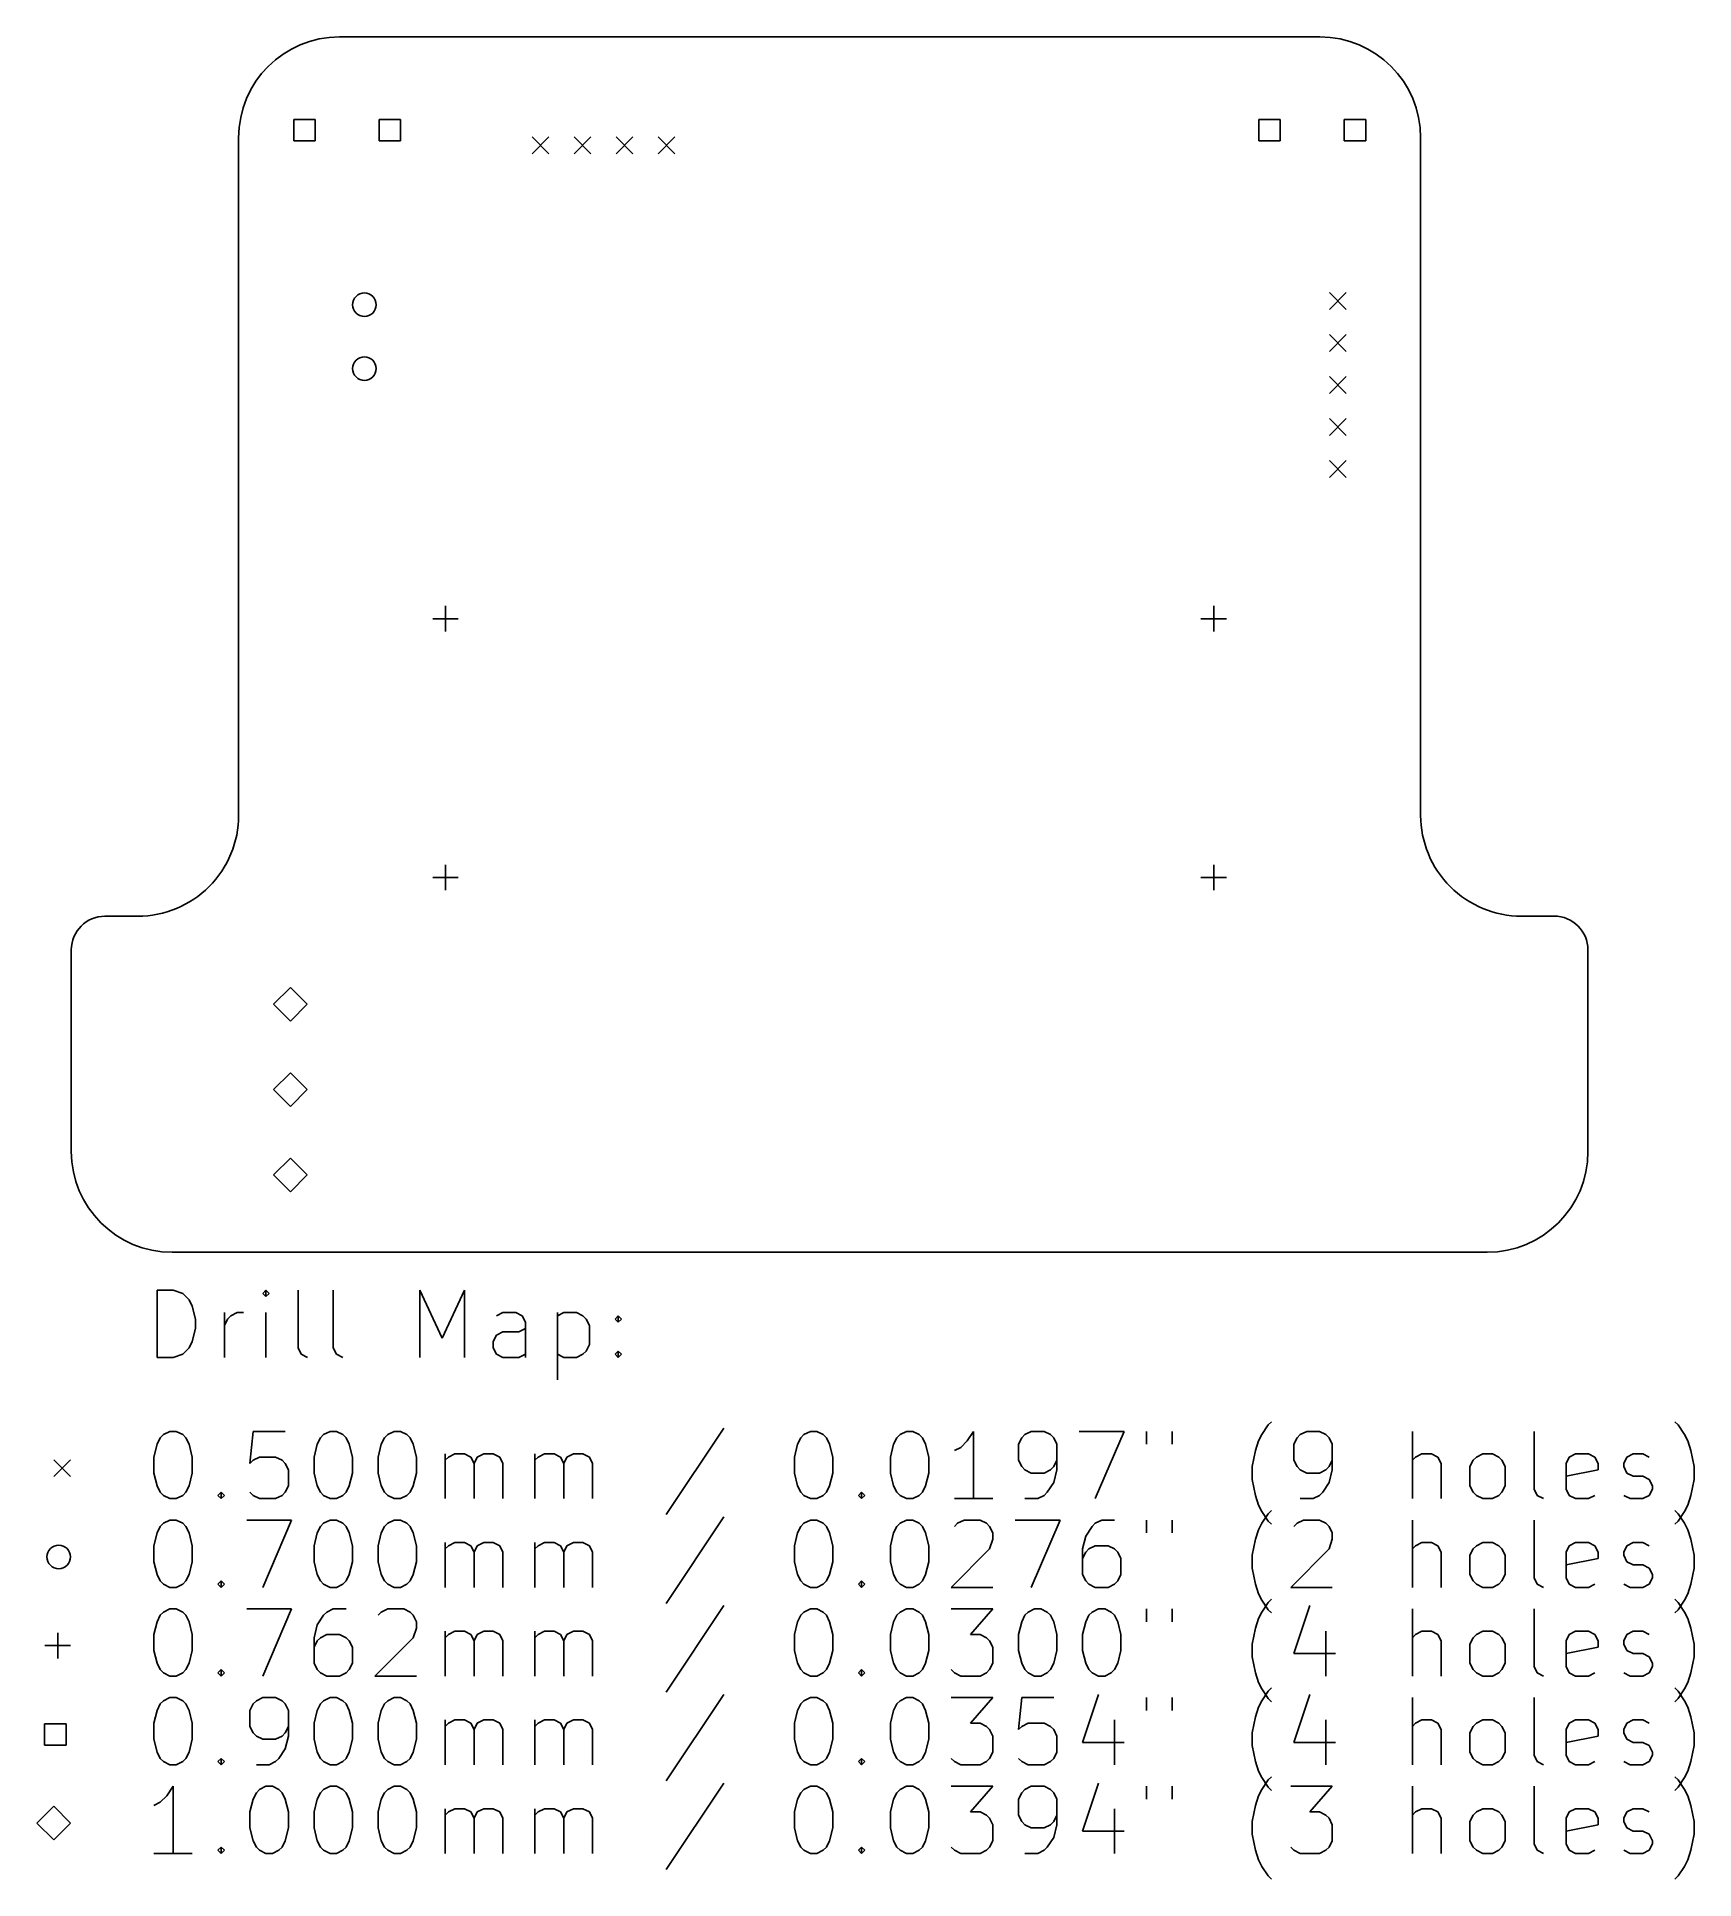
# Model space of a CAD drawing. Extents: x 156.4 to 205.7, y -130.5 to -75.7.
import ezdxf

# ---------------------------------------------------------------- set-up
doc = ezdxf.new("R2010")
doc.units = 0
doc.layers.add('BLACK', color=7, linetype='CONTINUOUS')

msp = doc.modelspace()

# ---------------------------------------------------------------- linework, layer by layer
at = {"layer": 'BLACK', "linetype": 'CONTINUOUS'}
for p, q in [((194.516, -75.706), (165.36, -75.706)), ((164.635, -78.166), (163.998, -78.166)), ((163.998, -78.166), (163.998, -78.803)), ((164.635, -78.803), (164.635, -78.166)), ((167.175, -78.166), (166.538, -78.166)), ((166.538, -78.166), (166.538, -78.803)), ((167.175, -78.803), (167.175, -78.166)), ((193.342, -78.166), (192.705, -78.166)), ((192.705, -78.166), (192.705, -78.803)), ((193.342, -78.803), (193.342, -78.166)), ((195.882, -78.166), (195.245, -78.166)), ((195.245, -78.166), (195.245, -78.803)), ((195.882, -78.803), (195.882, -78.166)), ((162.36, -78.706), (162.36, -98.868)), ((163.998, -78.803), (164.635, -78.803)), ((166.538, -78.803), (167.175, -78.803)), ((171.087, -78.685), (171.587, -79.185)), ((171.587, -78.685), (171.087, -79.185)), ((172.337, -78.685), (172.837, -79.185)), ((172.837, -78.685), (172.337, -79.185)), ((173.587, -78.685), (174.087, -79.185)), ((174.087, -78.685), (173.587, -79.185)), ((174.837, -78.685), (175.337, -79.185)), ((175.337, -78.685), (174.837, -79.185)), ((192.705, -78.803), (193.342, -78.803)), ((195.245, -78.803), (195.882, -78.803)), ((197.516, -78.706), (197.516, -98.868)), ((194.805, -83.315), (195.305, -83.815)), ((195.305, -83.315), (194.805, -83.815)), ((194.805, -84.565), (195.305, -85.065)), ((195.305, -84.565), (194.805, -85.065)), ((194.805, -85.815), (195.305, -86.315)), ((195.305, -85.815), (194.805, -86.315)), ((194.805, -87.065), (195.305, -87.565)), ((195.305, -87.065), (194.805, -87.565)), ((194.805, -88.315), (195.305, -88.815)), ((195.305, -88.315), (194.805, -88.815)), ((168.132, -93.018), (168.894, -93.018)), ((168.513, -92.637), (168.513, -93.399)), ((190.982, -93.018), (191.744, -93.018)), ((191.363, -92.637), (191.363, -93.399)), ((168.132, -100.718), (168.894, -100.718)), ((168.513, -100.337), (168.513, -101.099)), ((190.982, -100.718), (191.744, -100.718)), ((191.363, -100.337), (191.363, -101.099)), ((159.36, -101.868), (158.384, -101.868)), ((200.516, -101.868), (201.491, -101.868)), ((157.384, -108.868), (157.384, -102.868)), ((202.491, -108.868), (202.491, -102.868)), ((163.898, -103.988), (163.398, -104.488)), ((164.398, -104.488), (163.898, -103.988)), ((163.398, -104.488), (163.898, -104.988)), ((163.898, -104.988), (164.398, -104.488)), ((163.898, -106.528), (163.398, -107.028)), ((164.398, -107.028), (163.898, -106.528)), ((163.398, -107.028), (163.898, -107.528)), ((163.898, -107.528), (164.398, -107.028)), ((163.898, -109.068), (163.398, -109.568)), ((164.398, -109.568), (163.898, -109.068)), ((163.398, -109.568), (163.898, -110.068)), ((163.898, -110.068), (164.398, -109.568)), ((160.384, -111.868), (199.491, -111.868)), ((159.935, -114.998), (159.935, -112.998)), ((159.935, -112.998), (160.412, -112.998)), ((160.412, -112.998), (160.697, -113.093)), ((160.697, -113.093), (160.888, -113.283)), ((160.888, -113.283), (160.983, -113.474)), ((163.174, -112.998), (163.078, -113.093)), ((163.078, -113.093), (163.174, -113.188)), ((163.269, -113.093), (163.174, -112.998)), ((163.174, -112.998), (163.174, -113.188)), ((163.174, -113.188), (163.269, -113.093)), ((164.126, -114.712), (164.126, -112.998)), ((165.174, -114.712), (165.174, -112.998)), ((167.745, -114.998), (167.745, -112.998)), ((167.745, -112.998), (168.412, -114.426)), ((168.412, -114.426), (169.078, -112.998)), ((169.078, -112.998), (169.078, -114.998)), ((160.983, -113.474), (161.078, -113.855)), ((161.078, -113.855), (161.078, -114.141)), ((161.935, -114.998), (161.935, -113.664)), ((161.935, -114.045), (162.031, -113.855)), ((162.031, -113.855), (162.126, -113.76)), ((162.126, -113.76), (162.316, -113.664)), ((162.316, -113.664), (162.507, -113.664)), ((163.174, -114.998), (163.174, -113.664)), ((170.221, -113.664), (170.031, -113.76)), ((170.602, -113.664), (170.221, -113.664)), ((170.793, -113.76), (170.602, -113.664)), ((170.888, -113.95), (170.793, -113.76)), ((170.888, -114.998), (170.888, -113.95)), ((171.84, -113.664), (171.84, -115.664)), ((171.84, -113.76), (172.031, -113.664)), ((172.031, -113.664), (172.412, -113.664)), ((172.412, -113.664), (172.602, -113.76)), ((172.602, -113.76), (172.697, -113.855)), ((172.697, -113.855), (172.793, -114.045)), ((173.555, -113.855), (173.65, -113.76)), ((173.65, -113.95), (173.555, -113.855)), ((173.65, -113.76), (173.745, -113.855)), ((173.65, -113.76), (173.65, -113.95)), ((173.745, -113.855), (173.65, -113.95)), ((160.983, -114.522), (160.888, -114.712)), ((161.078, -114.141), (160.983, -114.522)), ((169.935, -114.522), (170.031, -114.331)), ((169.935, -114.712), (169.935, -114.522)), ((170.031, -114.331), (170.221, -114.236)), ((170.221, -114.236), (170.697, -114.236)), ((170.697, -114.236), (170.888, -114.141)), ((172.793, -114.045), (172.793, -114.617)), ((160.412, -114.998), (159.935, -114.998)), ((160.697, -114.902), (160.412, -114.998)), ((160.888, -114.712), (160.697, -114.902)), ((164.221, -114.902), (164.126, -114.712)), ((164.412, -114.998), (164.221, -114.902)), ((165.269, -114.902), (165.174, -114.712)), ((165.459, -114.998), (165.269, -114.902)), ((170.031, -114.902), (169.935, -114.712)), ((170.221, -114.998), (170.031, -114.902)), ((170.697, -114.998), (170.221, -114.998)), ((170.888, -114.902), (170.697, -114.998)), ((172.031, -114.998), (171.84, -114.902)), ((172.412, -114.998), (172.031, -114.998)), ((172.602, -114.902), (172.412, -114.998)), ((172.697, -114.807), (172.602, -114.902)), ((172.793, -114.617), (172.697, -114.807)), ((173.555, -114.902), (173.65, -114.807)), ((173.65, -114.998), (173.555, -114.902)), ((173.65, -114.807), (173.745, -114.902)), ((173.65, -114.807), (173.65, -114.998)), ((173.745, -114.902), (173.65, -114.998)), ((160.031, -117.388), (160.126, -117.293)), ((160.126, -117.293), (160.316, -117.198)), ((160.316, -117.198), (160.507, -117.198)), ((160.507, -117.198), (160.697, -117.293)), ((160.697, -117.293), (160.793, -117.388)), ((162.793, -117.198), (162.697, -118.15)), ((163.745, -117.198), (162.793, -117.198)), ((164.793, -117.388), (164.888, -117.293)), ((164.888, -117.293), (165.078, -117.198)), ((165.078, -117.198), (165.269, -117.198)), ((165.269, -117.198), (165.459, -117.293)), ((165.459, -117.293), (165.555, -117.388)), ((166.697, -117.388), (166.793, -117.293)), ((166.793, -117.293), (166.983, -117.198)), ((166.983, -117.198), (167.174, -117.198)), ((167.174, -117.198), (167.364, -117.293)), ((167.364, -117.293), (167.459, -117.388)), ((176.793, -117.102), (175.078, -119.674)), ((179.078, -117.388), (179.174, -117.293)), ((179.174, -117.293), (179.364, -117.198)), ((179.364, -117.198), (179.555, -117.198)), ((179.555, -117.198), (179.745, -117.293)), ((179.745, -117.293), (179.84, -117.388)), ((181.935, -117.388), (182.031, -117.293)), ((182.031, -117.293), (182.221, -117.198)), ((182.221, -117.198), (182.412, -117.198)), ((182.412, -117.198), (182.602, -117.293)), ((182.602, -117.293), (182.697, -117.388)), ((184.221, -117.198), (184.031, -117.483)), ((184.221, -119.198), (184.221, -117.198)), ((185.745, -117.293), (185.65, -117.388)), ((185.935, -117.198), (185.745, -117.293)), ((186.316, -117.198), (185.935, -117.198)), ((186.507, -117.293), (186.316, -117.198)), ((186.602, -117.388), (186.507, -117.293)), ((187.364, -117.198), (188.697, -117.198)), ((188.697, -117.198), (187.84, -119.198)), ((189.364, -117.198), (189.364, -117.579)), ((190.126, -117.198), (190.126, -117.579)), ((192.697, -117.483), (192.793, -117.293)), ((192.793, -117.293), (192.983, -117.007)), ((192.983, -117.007), (193.078, -116.912)), ((193.935, -117.293), (193.84, -117.388)), ((194.126, -117.198), (193.935, -117.293)), ((194.507, -117.198), (194.126, -117.198)), ((194.697, -117.293), (194.507, -117.198)), ((194.793, -117.388), (194.697, -117.293)), ((197.269, -119.198), (197.269, -117.198)), ((200.888, -118.912), (200.888, -117.198)), ((205.174, -117.007), (205.078, -116.912)), ((205.364, -117.293), (205.174, -117.007)), ((205.459, -117.483), (205.364, -117.293)), ((159.84, -117.96), (159.935, -117.579)), ((159.935, -117.579), (160.031, -117.388)), ((160.793, -117.388), (160.888, -117.579)), ((160.888, -117.579), (160.983, -117.96)), ((164.602, -117.96), (164.697, -117.579)), ((164.697, -117.579), (164.793, -117.388)), ((165.555, -117.388), (165.65, -117.579)), ((165.65, -117.579), (165.745, -117.96)), ((166.507, -117.96), (166.602, -117.579)), ((166.602, -117.579), (166.697, -117.388)), ((167.459, -117.388), (167.555, -117.579)), ((167.555, -117.579), (167.65, -117.96)), ((178.888, -117.96), (178.983, -117.579)), ((178.983, -117.579), (179.078, -117.388)), ((179.84, -117.388), (179.935, -117.579)), ((179.935, -117.579), (180.031, -117.96)), ((181.745, -117.96), (181.84, -117.579)), ((181.84, -117.579), (181.935, -117.388)), ((182.697, -117.388), (182.793, -117.579)), ((182.793, -117.579), (182.888, -117.96)), ((183.84, -117.674), (183.65, -117.769)), ((184.031, -117.483), (183.84, -117.674)), ((185.65, -117.388), (185.555, -117.579)), ((185.555, -117.579), (185.555, -118.055)), ((186.697, -117.579), (186.602, -117.388)), ((186.697, -118.341), (186.697, -117.579)), ((192.507, -118.245), (192.602, -117.769)), ((192.602, -117.769), (192.697, -117.483)), ((193.84, -117.388), (193.745, -117.579)), ((193.745, -117.579), (193.745, -118.055)), ((194.888, -117.579), (194.793, -117.388)), ((194.888, -118.341), (194.888, -117.579)), ((205.555, -117.769), (205.459, -117.483)), ((205.65, -118.245), (205.555, -117.769)), ((156.859, -118.043), (157.359, -118.543)), ((157.359, -118.043), (156.859, -118.543)), ((159.84, -118.436), (159.84, -117.96)), ((160.983, -117.96), (160.983, -118.436)), ((162.697, -118.15), (162.793, -118.055)), ((162.793, -118.055), (162.983, -117.96)), ((162.983, -117.96), (163.459, -117.96)), ((163.459, -117.96), (163.65, -118.055)), ((163.65, -118.055), (163.745, -118.15)), ((163.745, -118.15), (163.84, -118.341)), ((163.84, -118.341), (163.84, -118.817)), ((164.602, -118.436), (164.602, -117.96)), ((165.745, -117.96), (165.745, -118.436)), ((166.507, -118.436), (166.507, -117.96)), ((167.65, -117.96), (167.65, -118.436)), ((168.507, -119.198), (168.507, -117.864)), ((168.507, -118.055), (168.602, -117.96)), ((168.602, -117.96), (168.793, -117.864)), ((168.793, -117.864), (169.078, -117.864)), ((169.078, -117.864), (169.269, -117.96)), ((169.269, -117.96), (169.364, -118.15)), ((169.364, -118.15), (169.459, -117.96)), ((169.364, -118.15), (169.364, -119.198)), ((169.459, -117.96), (169.65, -117.864)), ((169.65, -117.864), (169.935, -117.864)), ((169.935, -117.864), (170.126, -117.96)), ((170.126, -117.96), (170.221, -118.15)), ((170.221, -118.15), (170.221, -119.198)), ((171.174, -119.198), (171.174, -117.864)), ((171.174, -118.055), (171.269, -117.96)), ((171.269, -117.96), (171.459, -117.864)), ((171.459, -117.864), (171.745, -117.864)), ((171.745, -117.864), (171.935, -117.96)), ((171.935, -117.96), (172.031, -118.15)), ((172.031, -118.15), (172.126, -117.96)), ((172.031, -118.15), (172.031, -119.198)), ((172.126, -117.96), (172.316, -117.864)), ((172.316, -117.864), (172.602, -117.864)), ((172.602, -117.864), (172.793, -117.96)), ((172.793, -117.96), (172.888, -118.15)), ((172.888, -118.15), (172.888, -119.198)), ((178.888, -118.436), (178.888, -117.96)), ((180.031, -117.96), (180.031, -118.436)), ((181.745, -118.436), (181.745, -117.96)), ((182.888, -117.96), (182.888, -118.436)), ((185.555, -118.055), (185.65, -118.245)), ((185.65, -118.245), (185.745, -118.341)), ((185.745, -118.341), (185.935, -118.436)), ((186.316, -118.436), (186.507, -118.341)), ((186.507, -118.341), (186.602, -118.245)), ((186.602, -118.245), (186.697, -118.055)), ((186.602, -118.722), (186.697, -118.341)), ((192.507, -118.626), (192.507, -118.245)), ((193.745, -118.055), (193.84, -118.245)), ((193.84, -118.245), (193.935, -118.341)), ((193.935, -118.341), (194.126, -118.436)), ((194.507, -118.436), (194.697, -118.341)), ((194.697, -118.341), (194.793, -118.245)), ((194.793, -118.245), (194.888, -118.055)), ((194.793, -118.722), (194.888, -118.341)), ((197.364, -117.96), (197.269, -118.055)), ((197.555, -117.864), (197.364, -117.96)), ((197.84, -117.864), (197.555, -117.864)), ((198.031, -117.96), (197.84, -117.864)), ((198.126, -118.15), (198.031, -117.96)), ((198.126, -119.198), (198.126, -118.15)), ((198.983, -118.245), (199.078, -118.055)), ((198.983, -118.817), (198.983, -118.245)), ((199.078, -118.055), (199.174, -117.96)), ((199.174, -117.96), (199.364, -117.864)), ((199.364, -117.864), (199.65, -117.864)), ((199.65, -117.864), (199.84, -117.96)), ((199.84, -117.96), (199.935, -118.055)), ((199.935, -118.055), (200.031, -118.245)), ((200.031, -118.245), (200.031, -118.817)), ((201.84, -118.15), (201.935, -117.96)), ((201.84, -118.912), (201.84, -118.15)), ((202.793, -118.341), (201.84, -118.531)), ((201.935, -117.96), (202.126, -117.864)), ((202.126, -117.864), (202.507, -117.864)), ((202.507, -117.864), (202.697, -117.96)), ((202.697, -117.96), (202.793, -118.15)), ((202.793, -118.15), (202.793, -118.341)), ((203.555, -118.15), (203.65, -117.96)), ((203.555, -118.245), (203.555, -118.15)), ((203.65, -118.436), (203.555, -118.245)), ((203.65, -117.96), (203.84, -117.864)), ((203.84, -117.864), (204.126, -117.864)), ((204.126, -117.864), (204.316, -117.96)), ((205.65, -118.626), (205.65, -118.245)), ((159.935, -118.817), (159.84, -118.436)), ((160.031, -119.007), (159.935, -118.817)), ((160.888, -118.817), (160.793, -119.007)), ((160.983, -118.436), (160.888, -118.817)), ((163.84, -118.817), (163.745, -119.007)), ((164.697, -118.817), (164.602, -118.436)), ((164.793, -119.007), (164.697, -118.817)), ((165.65, -118.817), (165.555, -119.007)), ((165.745, -118.436), (165.65, -118.817)), ((166.602, -118.817), (166.507, -118.436)), ((166.697, -119.007), (166.602, -118.817)), ((167.555, -118.817), (167.459, -119.007)), ((167.65, -118.436), (167.555, -118.817)), ((178.983, -118.817), (178.888, -118.436)), ((179.078, -119.007), (178.983, -118.817)), ((179.935, -118.817), (179.84, -119.007)), ((180.031, -118.436), (179.935, -118.817)), ((181.84, -118.817), (181.745, -118.436)), ((181.935, -119.007), (181.84, -118.817)), ((182.793, -118.817), (182.697, -119.007)), ((182.888, -118.436), (182.793, -118.817)), ((185.935, -118.436), (186.316, -118.436)), ((186.412, -119.007), (186.602, -118.722)), ((192.602, -119.102), (192.507, -118.626)), ((194.126, -118.436), (194.507, -118.436)), ((194.602, -119.007), (194.793, -118.722)), ((199.078, -119.007), (198.983, -118.817)), ((200.031, -118.817), (199.935, -119.007)), ((200.983, -119.102), (200.888, -118.912)), ((201.935, -119.102), (201.84, -118.912)), ((203.84, -118.531), (203.65, -118.436)), ((204.126, -118.531), (203.84, -118.531)), ((204.316, -118.626), (204.126, -118.531)), ((204.412, -118.817), (204.316, -118.626)), ((204.316, -119.102), (204.412, -118.912)), ((204.412, -118.912), (204.412, -118.817)), ((205.555, -119.102), (205.65, -118.626)), ((160.126, -119.102), (160.031, -119.007)), ((160.316, -119.198), (160.126, -119.102)), ((160.507, -119.198), (160.316, -119.198)), ((160.697, -119.102), (160.507, -119.198)), ((160.793, -119.007), (160.697, -119.102)), ((161.745, -119.102), (161.84, -119.007)), ((161.84, -119.198), (161.745, -119.102)), ((161.84, -119.007), (161.935, -119.102)), ((161.84, -119.007), (161.84, -119.198)), ((161.935, -119.102), (161.84, -119.198)), ((162.793, -119.102), (162.697, -119.007)), ((162.983, -119.198), (162.793, -119.102)), ((163.459, -119.198), (162.983, -119.198)), ((163.65, -119.102), (163.459, -119.198)), ((163.745, -119.007), (163.65, -119.102)), ((164.888, -119.102), (164.793, -119.007)), ((165.078, -119.198), (164.888, -119.102)), ((165.269, -119.198), (165.078, -119.198)), ((165.459, -119.102), (165.269, -119.198)), ((165.555, -119.007), (165.459, -119.102)), ((166.793, -119.102), (166.697, -119.007)), ((166.983, -119.198), (166.793, -119.102)), ((167.174, -119.198), (166.983, -119.198)), ((167.364, -119.102), (167.174, -119.198)), ((167.459, -119.007), (167.364, -119.102)), ((179.174, -119.102), (179.078, -119.007)), ((179.364, -119.198), (179.174, -119.102)), ((179.555, -119.198), (179.364, -119.198)), ((179.745, -119.102), (179.555, -119.198)), ((179.84, -119.007), (179.745, -119.102)), ((180.793, -119.102), (180.888, -119.007)), ((180.888, -119.198), (180.793, -119.102)), ((180.888, -119.007), (180.983, -119.102)), ((180.888, -119.007), (180.888, -119.198)), ((180.983, -119.102), (180.888, -119.198)), ((182.031, -119.102), (181.935, -119.007)), ((182.221, -119.198), (182.031, -119.102)), ((182.412, -119.198), (182.221, -119.198)), ((182.602, -119.102), (182.412, -119.198)), ((182.697, -119.007), (182.602, -119.102)), ((184.793, -119.198), (183.65, -119.198)), ((185.745, -119.198), (186.126, -119.198)), ((186.126, -119.198), (186.316, -119.102)), ((186.316, -119.102), (186.412, -119.007)), ((192.697, -119.388), (192.602, -119.102)), ((192.793, -119.579), (192.697, -119.388)), ((193.935, -119.198), (194.316, -119.198)), ((194.316, -119.198), (194.507, -119.102)), ((194.507, -119.102), (194.602, -119.007)), ((199.174, -119.102), (199.078, -119.007)), ((199.364, -119.198), (199.174, -119.102)), ((199.65, -119.198), (199.364, -119.198)), ((199.84, -119.102), (199.65, -119.198)), ((199.935, -119.007), (199.84, -119.102)), ((201.174, -119.198), (200.983, -119.102)), ((202.126, -119.198), (201.935, -119.102)), ((202.507, -119.198), (202.126, -119.198)), ((202.697, -119.102), (202.507, -119.198)), ((203.555, -119.102), (203.745, -119.198)), ((203.745, -119.198), (204.126, -119.198)), ((204.126, -119.198), (204.316, -119.102)), ((205.364, -119.579), (205.459, -119.388)), ((205.459, -119.388), (205.555, -119.102)), ((159.935, -120.219), (160.031, -120.028)), ((160.031, -120.028), (160.126, -119.933)), ((160.126, -119.933), (160.316, -119.838)), ((160.316, -119.838), (160.507, -119.838)), ((160.507, -119.838), (160.697, -119.933)), ((160.697, -119.933), (160.793, -120.028)), ((160.793, -120.028), (160.888, -120.219)), ((162.602, -119.838), (163.935, -119.838)), ((163.935, -119.838), (163.078, -121.838)), ((164.697, -120.219), (164.793, -120.028)), ((164.793, -120.028), (164.888, -119.933)), ((164.888, -119.933), (165.078, -119.838)), ((165.078, -119.838), (165.269, -119.838)), ((165.269, -119.838), (165.459, -119.933)), ((165.459, -119.933), (165.555, -120.028)), ((165.555, -120.028), (165.65, -120.219)), ((166.602, -120.219), (166.697, -120.028)), ((166.697, -120.028), (166.793, -119.933)), ((166.793, -119.933), (166.983, -119.838)), ((166.983, -119.838), (167.174, -119.838)), ((167.174, -119.838), (167.364, -119.933)), ((167.364, -119.933), (167.459, -120.028)), ((167.459, -120.028), (167.555, -120.219)), ((176.793, -119.742), (175.078, -122.314)), ((178.983, -120.219), (179.078, -120.028)), ((179.078, -120.028), (179.174, -119.933)), ((179.174, -119.933), (179.364, -119.838)), ((179.364, -119.838), (179.555, -119.838)), ((179.555, -119.838), (179.745, -119.933)), ((179.745, -119.933), (179.84, -120.028)), ((179.84, -120.028), (179.935, -120.219)), ((181.84, -120.219), (181.935, -120.028)), ((181.935, -120.028), (182.031, -119.933)), ((182.031, -119.933), (182.221, -119.838)), ((182.221, -119.838), (182.412, -119.838)), ((182.412, -119.838), (182.602, -119.933)), ((182.602, -119.933), (182.697, -120.028)), ((182.697, -120.028), (182.793, -120.219)), ((183.65, -120.028), (183.745, -119.933)), ((183.745, -119.933), (183.935, -119.838)), ((183.935, -119.838), (184.412, -119.838)), ((184.412, -119.838), (184.602, -119.933)), ((184.602, -119.933), (184.697, -120.028)), ((184.697, -120.028), (184.793, -120.219)), ((185.459, -119.838), (186.793, -119.838)), ((186.793, -119.838), (185.935, -121.838)), ((187.745, -120.028), (187.555, -120.314)), ((187.84, -119.933), (187.745, -120.028)), ((188.031, -119.838), (187.84, -119.933)), ((188.412, -119.838), (188.031, -119.838)), ((189.364, -119.838), (189.364, -120.219)), ((190.126, -119.838), (190.126, -120.219)), ((192.697, -120.123), (192.793, -119.933)), ((192.983, -119.864), (192.793, -119.579)), ((192.793, -119.933), (192.983, -119.647)), ((192.983, -119.647), (193.078, -119.552)), ((193.078, -119.96), (192.983, -119.864)), ((193.745, -120.028), (193.84, -119.933)), ((193.84, -119.933), (194.031, -119.838)), ((194.031, -119.838), (194.507, -119.838)), ((194.507, -119.838), (194.697, -119.933)), ((194.697, -119.933), (194.793, -120.028)), ((194.793, -120.028), (194.888, -120.219)), ((197.269, -121.838), (197.269, -119.838)), ((200.888, -121.552), (200.888, -119.838)), ((205.174, -119.647), (205.078, -119.552)), ((205.078, -119.96), (205.174, -119.864)), ((205.174, -119.864), (205.364, -119.579)), ((205.364, -119.933), (205.174, -119.647)), ((205.459, -120.123), (205.364, -119.933)), ((159.84, -120.6), (159.935, -120.219)), ((160.888, -120.219), (160.983, -120.6)), ((164.602, -120.6), (164.697, -120.219)), ((165.65, -120.219), (165.745, -120.6)), ((166.507, -120.6), (166.602, -120.219)), ((167.555, -120.219), (167.65, -120.6)), ((168.507, -121.838), (168.507, -120.504)), ((168.602, -120.6), (168.793, -120.504)), ((168.793, -120.504), (169.078, -120.504)), ((169.078, -120.504), (169.269, -120.6)), ((169.459, -120.6), (169.65, -120.504)), ((169.65, -120.504), (169.935, -120.504)), ((169.935, -120.504), (170.126, -120.6)), ((171.174, -121.838), (171.174, -120.504)), ((171.269, -120.6), (171.459, -120.504)), ((171.459, -120.504), (171.745, -120.504)), ((171.745, -120.504), (171.935, -120.6)), ((172.126, -120.6), (172.316, -120.504)), ((172.316, -120.504), (172.602, -120.504)), ((172.602, -120.504), (172.793, -120.6)), ((178.888, -120.6), (178.983, -120.219)), ((179.935, -120.219), (180.031, -120.6)), ((181.745, -120.6), (181.84, -120.219)), ((182.793, -120.219), (182.888, -120.6)), ((184.793, -120.409), (184.697, -120.695)), ((184.793, -120.219), (184.793, -120.409)), ((187.555, -120.314), (187.459, -120.695)), ((192.507, -120.885), (192.602, -120.409)), ((192.602, -120.409), (192.697, -120.123)), ((194.888, -120.409), (194.793, -120.695)), ((194.888, -120.219), (194.888, -120.409)), ((197.555, -120.504), (197.364, -120.6)), ((197.84, -120.504), (197.555, -120.504)), ((198.031, -120.6), (197.84, -120.504)), ((199.174, -120.6), (199.364, -120.504)), ((199.364, -120.504), (199.65, -120.504)), ((199.65, -120.504), (199.84, -120.6)), ((201.935, -120.6), (202.126, -120.504)), ((202.126, -120.504), (202.507, -120.504)), ((202.507, -120.504), (202.697, -120.6)), ((203.65, -120.6), (203.84, -120.504)), ((203.84, -120.504), (204.126, -120.504)), ((204.126, -120.504), (204.316, -120.6)), ((205.555, -120.409), (205.459, -120.123)), ((205.65, -120.885), (205.555, -120.409)), ((159.84, -121.076), (159.84, -120.6)), ((159.935, -121.457), (159.84, -121.076)), ((160.983, -121.076), (160.888, -121.457)), ((160.983, -120.6), (160.983, -121.076)), ((164.602, -121.076), (164.602, -120.6)), ((164.697, -121.457), (164.602, -121.076)), ((165.745, -121.076), (165.65, -121.457)), ((165.745, -120.6), (165.745, -121.076)), ((166.507, -121.076), (166.507, -120.6)), ((166.602, -121.457), (166.507, -121.076)), ((167.65, -121.076), (167.555, -121.457)), ((167.65, -120.6), (167.65, -121.076)), ((168.507, -120.695), (168.602, -120.6)), ((169.269, -120.6), (169.364, -120.79)), ((169.364, -120.79), (169.459, -120.6)), ((169.364, -120.79), (169.364, -121.838)), ((170.126, -120.6), (170.221, -120.79)), ((170.221, -120.79), (170.221, -121.838)), ((171.174, -120.695), (171.269, -120.6)), ((171.935, -120.6), (172.031, -120.79)), ((172.031, -120.79), (172.126, -120.6)), ((172.031, -120.79), (172.031, -121.838)), ((172.793, -120.6), (172.888, -120.79)), ((172.888, -120.79), (172.888, -121.838)), ((178.888, -121.076), (178.888, -120.6)), ((178.983, -121.457), (178.888, -121.076)), ((180.031, -121.076), (179.935, -121.457)), ((180.031, -120.6), (180.031, -121.076)), ((181.745, -121.076), (181.745, -120.6)), ((181.84, -121.457), (181.745, -121.076)), ((182.888, -121.076), (182.793, -121.457)), ((182.888, -120.6), (182.888, -121.076)), ((184.697, -120.695), (183.555, -121.838)), ((187.459, -120.695), (187.459, -121.457)), ((187.555, -120.79), (187.459, -120.981)), ((187.65, -120.695), (187.555, -120.79)), ((187.84, -120.6), (187.65, -120.695)), ((188.221, -120.6), (187.84, -120.6)), ((188.412, -120.695), (188.221, -120.6)), ((188.507, -120.79), (188.412, -120.695)), ((188.602, -120.981), (188.507, -120.79)), ((188.602, -121.457), (188.602, -120.981)), ((192.507, -121.266), (192.507, -120.885)), ((194.793, -120.695), (193.65, -121.838)), ((197.364, -120.6), (197.269, -120.695)), ((198.126, -120.79), (198.031, -120.6)), ((198.126, -121.838), (198.126, -120.79)), ((198.983, -120.885), (199.078, -120.695)), ((198.983, -121.457), (198.983, -120.885)), ((199.078, -120.695), (199.174, -120.6)), ((199.84, -120.6), (199.935, -120.695)), ((199.935, -120.695), (200.031, -120.885)), ((200.031, -120.885), (200.031, -121.457)), ((201.84, -120.79), (201.935, -120.6)), ((201.84, -121.552), (201.84, -120.79)), ((202.793, -120.981), (201.84, -121.171)), ((202.697, -120.6), (202.793, -120.79)), ((202.793, -120.79), (202.793, -120.981)), ((203.555, -120.79), (203.65, -120.6)), ((203.555, -120.885), (203.555, -120.79)), ((203.65, -121.076), (203.555, -120.885)), ((203.84, -121.171), (203.65, -121.076)), ((205.65, -121.266), (205.65, -120.885)), ((160.031, -121.647), (159.935, -121.457)), ((160.126, -121.742), (160.031, -121.647)), ((160.793, -121.647), (160.697, -121.742)), ((160.888, -121.457), (160.793, -121.647)), ((161.745, -121.742), (161.84, -121.647)), ((161.84, -121.647), (161.935, -121.742)), ((161.84, -121.647), (161.84, -121.838)), ((164.793, -121.647), (164.697, -121.457)), ((164.888, -121.742), (164.793, -121.647)), ((165.555, -121.647), (165.459, -121.742)), ((165.65, -121.457), (165.555, -121.647)), ((166.697, -121.647), (166.602, -121.457)), ((166.793, -121.742), (166.697, -121.647)), ((167.459, -121.647), (167.364, -121.742)), ((167.555, -121.457), (167.459, -121.647)), ((179.078, -121.647), (178.983, -121.457)), ((179.174, -121.742), (179.078, -121.647)), ((179.84, -121.647), (179.745, -121.742)), ((179.935, -121.457), (179.84, -121.647)), ((180.793, -121.742), (180.888, -121.647)), ((180.888, -121.647), (180.983, -121.742)), ((180.888, -121.647), (180.888, -121.838)), ((181.935, -121.647), (181.84, -121.457)), ((182.031, -121.742), (181.935, -121.647)), ((182.697, -121.647), (182.602, -121.742)), ((182.793, -121.457), (182.697, -121.647)), ((187.459, -121.457), (187.555, -121.647)), ((187.555, -121.647), (187.65, -121.742)), ((188.412, -121.742), (188.507, -121.647)), ((188.507, -121.647), (188.602, -121.457)), ((192.602, -121.742), (192.507, -121.266)), ((199.078, -121.647), (198.983, -121.457)), ((199.174, -121.742), (199.078, -121.647)), ((199.935, -121.647), (199.84, -121.742)), ((200.031, -121.457), (199.935, -121.647)), ((200.983, -121.742), (200.888, -121.552)), ((201.935, -121.742), (201.84, -121.552)), ((204.126, -121.171), (203.84, -121.171)), ((204.316, -121.266), (204.126, -121.171)), ((204.412, -121.457), (204.316, -121.266)), ((204.316, -121.742), (204.412, -121.552)), ((204.412, -121.552), (204.412, -121.457)), ((205.555, -121.742), (205.65, -121.266)), ((160.316, -121.838), (160.126, -121.742)), ((160.507, -121.838), (160.316, -121.838)), ((160.697, -121.742), (160.507, -121.838)), ((161.84, -121.838), (161.745, -121.742)), ((161.935, -121.742), (161.84, -121.838)), ((165.078, -121.838), (164.888, -121.742)), ((165.269, -121.838), (165.078, -121.838)), ((165.459, -121.742), (165.269, -121.838)), ((166.983, -121.838), (166.793, -121.742)), ((167.174, -121.838), (166.983, -121.838)), ((167.364, -121.742), (167.174, -121.838)), ((179.364, -121.838), (179.174, -121.742)), ((179.555, -121.838), (179.364, -121.838)), ((179.745, -121.742), (179.555, -121.838)), ((180.888, -121.838), (180.793, -121.742)), ((180.983, -121.742), (180.888, -121.838)), ((182.221, -121.838), (182.031, -121.742)), ((182.412, -121.838), (182.221, -121.838)), ((182.602, -121.742), (182.412, -121.838)), ((183.555, -121.838), (184.793, -121.838)), ((187.65, -121.742), (187.84, -121.838)), ((187.84, -121.838), (188.221, -121.838)), ((188.221, -121.838), (188.412, -121.742)), ((192.697, -122.028), (192.602, -121.742)), ((192.793, -122.219), (192.697, -122.028)), ((192.983, -122.504), (192.793, -122.219)), ((192.983, -122.287), (193.078, -122.192)), ((193.65, -121.838), (194.888, -121.838)), ((199.364, -121.838), (199.174, -121.742)), ((199.65, -121.838), (199.364, -121.838)), ((199.84, -121.742), (199.65, -121.838)), ((201.174, -121.838), (200.983, -121.742)), ((202.126, -121.838), (201.935, -121.742)), ((202.507, -121.838), (202.126, -121.838)), ((202.697, -121.742), (202.507, -121.838)), ((203.555, -121.742), (203.745, -121.838)), ((203.745, -121.838), (204.126, -121.838)), ((204.126, -121.838), (204.316, -121.742)), ((205.174, -122.287), (205.078, -122.192)), ((205.174, -122.504), (205.364, -122.219)), ((205.364, -122.219), (205.459, -122.028)), ((205.459, -122.028), (205.555, -121.742)), ((159.935, -122.859), (160.031, -122.668)), ((160.031, -122.668), (160.126, -122.573)), ((160.126, -122.573), (160.316, -122.478)), ((160.316, -122.478), (160.507, -122.478)), ((160.507, -122.478), (160.697, -122.573)), ((160.697, -122.573), (160.793, -122.668)), ((160.793, -122.668), (160.888, -122.859)), ((162.602, -122.478), (163.935, -122.478)), ((163.935, -122.478), (163.078, -124.478)), ((164.888, -122.668), (164.697, -122.954)), ((164.983, -122.573), (164.888, -122.668)), ((165.174, -122.478), (164.983, -122.573)), ((165.555, -122.478), (165.174, -122.478)), ((166.507, -122.668), (166.602, -122.573)), ((166.602, -122.573), (166.793, -122.478)), ((166.793, -122.478), (167.269, -122.478)), ((167.269, -122.478), (167.459, -122.573)), ((167.459, -122.573), (167.555, -122.668)), ((167.555, -122.668), (167.65, -122.859)), ((176.793, -122.382), (175.078, -124.954)), ((178.983, -122.859), (179.078, -122.668)), ((179.078, -122.668), (179.174, -122.573)), ((179.174, -122.573), (179.364, -122.478)), ((179.364, -122.478), (179.555, -122.478)), ((179.555, -122.478), (179.745, -122.573)), ((179.745, -122.573), (179.84, -122.668)), ((179.84, -122.668), (179.935, -122.859)), ((181.84, -122.859), (181.935, -122.668)), ((181.935, -122.668), (182.031, -122.573)), ((182.031, -122.573), (182.221, -122.478)), ((182.221, -122.478), (182.412, -122.478)), ((182.412, -122.478), (182.602, -122.573)), ((182.602, -122.573), (182.697, -122.668)), ((182.697, -122.668), (182.793, -122.859)), ((183.555, -122.478), (184.793, -122.478)), ((184.793, -122.478), (184.126, -123.24)), ((185.65, -122.859), (185.745, -122.668)), ((185.745, -122.668), (185.84, -122.573)), ((185.84, -122.573), (186.031, -122.478)), ((186.031, -122.478), (186.221, -122.478)), ((186.221, -122.478), (186.412, -122.573)), ((186.412, -122.573), (186.507, -122.668)), ((186.507, -122.668), (186.602, -122.859)), ((187.555, -122.859), (187.65, -122.668)), ((187.65, -122.668), (187.745, -122.573)), ((187.745, -122.573), (187.935, -122.478)), ((187.935, -122.478), (188.126, -122.478)), ((188.126, -122.478), (188.316, -122.573)), ((188.316, -122.573), (188.412, -122.668)), ((188.412, -122.668), (188.507, -122.859)), ((189.364, -122.478), (189.364, -122.859)), ((190.126, -122.478), (190.126, -122.859)), ((192.602, -123.049), (192.697, -122.763)), ((192.697, -122.763), (192.793, -122.573)), ((192.793, -122.573), (192.983, -122.287)), ((193.078, -122.6), (192.983, -122.504)), ((194.221, -122.382), (193.745, -123.811)), ((197.269, -124.478), (197.269, -122.478)), ((200.888, -124.192), (200.888, -122.478)), ((205.078, -122.6), (205.174, -122.504)), ((205.364, -122.573), (205.174, -122.287)), ((205.459, -122.763), (205.364, -122.573)), ((205.555, -123.049), (205.459, -122.763)), ((156.978, -123.192), (156.978, -123.954)), ((159.84, -123.24), (159.935, -122.859)), ((159.84, -123.716), (159.84, -123.24)), ((160.888, -122.859), (160.983, -123.24)), ((160.983, -123.24), (160.983, -123.716)), ((164.697, -122.954), (164.602, -123.335)), ((164.983, -123.24), (164.793, -123.335)), ((165.364, -123.24), (164.983, -123.24)), ((165.555, -123.335), (165.364, -123.24)), ((167.65, -123.049), (167.555, -123.335)), ((167.65, -122.859), (167.65, -123.049)), ((168.507, -124.478), (168.507, -123.144)), ((168.507, -123.335), (168.602, -123.24)), ((168.602, -123.24), (168.793, -123.144)), ((168.793, -123.144), (169.078, -123.144)), ((169.078, -123.144), (169.269, -123.24)), ((169.269, -123.24), (169.364, -123.43)), ((169.364, -123.43), (169.459, -123.24)), ((169.459, -123.24), (169.65, -123.144)), ((169.65, -123.144), (169.935, -123.144)), ((169.935, -123.144), (170.126, -123.24)), ((170.126, -123.24), (170.221, -123.43)), ((171.174, -124.478), (171.174, -123.144)), ((171.174, -123.335), (171.269, -123.24)), ((171.269, -123.24), (171.459, -123.144)), ((171.459, -123.144), (171.745, -123.144)), ((171.745, -123.144), (171.935, -123.24)), ((171.935, -123.24), (172.031, -123.43)), ((172.031, -123.43), (172.126, -123.24)), ((172.126, -123.24), (172.316, -123.144)), ((172.316, -123.144), (172.602, -123.144)), ((172.602, -123.144), (172.793, -123.24)), ((172.793, -123.24), (172.888, -123.43)), ((178.888, -123.24), (178.983, -122.859)), ((178.888, -123.716), (178.888, -123.24)), ((179.935, -122.859), (180.031, -123.24)), ((180.031, -123.24), (180.031, -123.716)), ((181.745, -123.24), (181.84, -122.859)), ((181.745, -123.716), (181.745, -123.24)), ((182.793, -122.859), (182.888, -123.24)), ((182.888, -123.24), (182.888, -123.716)), ((184.126, -123.24), (184.412, -123.24)), ((184.412, -123.24), (184.602, -123.335)), ((185.555, -123.24), (185.65, -122.859)), ((185.555, -123.716), (185.555, -123.24)), ((186.602, -122.859), (186.697, -123.24)), ((186.697, -123.24), (186.697, -123.716)), ((187.459, -123.24), (187.555, -122.859)), ((187.459, -123.716), (187.459, -123.24)), ((188.507, -122.859), (188.602, -123.24)), ((188.602, -123.24), (188.602, -123.716)), ((192.507, -123.525), (192.602, -123.049)), ((194.697, -123.144), (194.697, -124.478)), ((197.364, -123.24), (197.269, -123.335)), ((197.555, -123.144), (197.364, -123.24)), ((197.84, -123.144), (197.555, -123.144)), ((198.031, -123.24), (197.84, -123.144)), ((198.126, -123.43), (198.031, -123.24)), ((199.078, -123.335), (199.174, -123.24)), ((199.174, -123.24), (199.364, -123.144)), ((199.364, -123.144), (199.65, -123.144)), ((199.65, -123.144), (199.84, -123.24)), ((199.84, -123.24), (199.935, -123.335)), ((201.84, -123.43), (201.935, -123.24)), ((201.935, -123.24), (202.126, -123.144)), ((202.126, -123.144), (202.507, -123.144)), ((202.507, -123.144), (202.697, -123.24)), ((202.697, -123.24), (202.793, -123.43)), ((203.555, -123.43), (203.65, -123.24)), ((203.65, -123.24), (203.84, -123.144)), ((203.84, -123.144), (204.126, -123.144)), ((204.126, -123.144), (204.316, -123.24)), ((205.65, -123.525), (205.555, -123.049)), ((156.597, -123.573), (157.359, -123.573)), ((159.935, -124.097), (159.84, -123.716)), ((160.983, -123.716), (160.888, -124.097)), ((164.602, -123.335), (164.602, -124.097)), ((164.697, -123.43), (164.602, -123.621)), ((164.793, -123.335), (164.697, -123.43)), ((165.65, -123.43), (165.555, -123.335)), ((165.745, -123.621), (165.65, -123.43)), ((165.745, -124.097), (165.745, -123.621)), ((167.555, -123.335), (166.412, -124.478)), ((169.364, -123.43), (169.364, -124.478)), ((170.221, -123.43), (170.221, -124.478)), ((172.031, -123.43), (172.031, -124.478)), ((172.888, -123.43), (172.888, -124.478)), ((178.983, -124.097), (178.888, -123.716)), ((180.031, -123.716), (179.935, -124.097)), ((181.84, -124.097), (181.745, -123.716)), ((182.888, -123.716), (182.793, -124.097)), ((184.602, -123.335), (184.697, -123.43)), ((184.697, -123.43), (184.793, -123.621)), ((184.793, -123.621), (184.793, -124.097)), ((185.65, -124.097), (185.555, -123.716)), ((186.697, -123.716), (186.602, -124.097)), ((187.555, -124.097), (187.459, -123.716)), ((188.602, -123.716), (188.507, -124.097)), ((192.507, -123.906), (192.507, -123.525)), ((193.745, -123.811), (194.983, -123.811)), ((198.126, -124.478), (198.126, -123.43)), ((198.983, -123.525), (199.078, -123.335)), ((198.983, -124.097), (198.983, -123.525)), ((199.935, -123.335), (200.031, -123.525)), ((200.031, -123.525), (200.031, -124.097)), ((201.84, -124.192), (201.84, -123.43)), ((202.793, -123.621), (201.84, -123.811)), ((202.793, -123.43), (202.793, -123.621)), ((203.555, -123.525), (203.555, -123.43)), ((203.65, -123.716), (203.555, -123.525)), ((203.84, -123.811), (203.65, -123.716)), ((204.126, -123.811), (203.84, -123.811)), ((204.316, -123.906), (204.126, -123.811)), ((205.65, -123.906), (205.65, -123.525)), ((160.031, -124.287), (159.935, -124.097)), ((160.126, -124.382), (160.031, -124.287)), ((160.316, -124.478), (160.126, -124.382)), ((160.697, -124.382), (160.507, -124.478)), ((160.793, -124.287), (160.697, -124.382)), ((160.888, -124.097), (160.793, -124.287)), ((161.745, -124.382), (161.84, -124.287)), ((161.84, -124.478), (161.745, -124.382)), ((161.84, -124.287), (161.935, -124.382)), ((161.84, -124.287), (161.84, -124.478)), ((161.935, -124.382), (161.84, -124.478)), ((164.602, -124.097), (164.697, -124.287)), ((164.697, -124.287), (164.793, -124.382)), ((164.793, -124.382), (164.983, -124.478)), ((165.364, -124.478), (165.555, -124.382)), ((165.555, -124.382), (165.65, -124.287)), ((165.65, -124.287), (165.745, -124.097)), ((179.078, -124.287), (178.983, -124.097)), ((179.174, -124.382), (179.078, -124.287)), ((179.364, -124.478), (179.174, -124.382)), ((179.745, -124.382), (179.555, -124.478)), ((179.84, -124.287), (179.745, -124.382)), ((179.935, -124.097), (179.84, -124.287)), ((180.793, -124.382), (180.888, -124.287)), ((180.888, -124.478), (180.793, -124.382)), ((180.888, -124.287), (180.983, -124.382)), ((180.888, -124.287), (180.888, -124.478)), ((180.983, -124.382), (180.888, -124.478)), ((181.935, -124.287), (181.84, -124.097)), ((182.031, -124.382), (181.935, -124.287)), ((182.221, -124.478), (182.031, -124.382)), ((182.602, -124.382), (182.412, -124.478)), ((182.697, -124.287), (182.602, -124.382)), ((182.793, -124.097), (182.697, -124.287)), ((183.65, -124.382), (183.555, -124.287)), ((183.84, -124.478), (183.65, -124.382)), ((184.602, -124.382), (184.412, -124.478)), ((184.697, -124.287), (184.602, -124.382)), ((184.793, -124.097), (184.697, -124.287)), ((185.745, -124.287), (185.65, -124.097)), ((185.84, -124.382), (185.745, -124.287)), ((186.031, -124.478), (185.84, -124.382)), ((186.412, -124.382), (186.221, -124.478)), ((186.507, -124.287), (186.412, -124.382)), ((186.602, -124.097), (186.507, -124.287)), ((187.65, -124.287), (187.555, -124.097)), ((187.745, -124.382), (187.65, -124.287)), ((187.935, -124.478), (187.745, -124.382)), ((188.316, -124.382), (188.126, -124.478)), ((188.412, -124.287), (188.316, -124.382)), ((188.507, -124.097), (188.412, -124.287)), ((192.602, -124.382), (192.507, -123.906)), ((192.697, -124.668), (192.602, -124.382)), ((199.078, -124.287), (198.983, -124.097)), ((199.174, -124.382), (199.078, -124.287)), ((199.364, -124.478), (199.174, -124.382)), ((199.84, -124.382), (199.65, -124.478)), ((199.935, -124.287), (199.84, -124.382)), ((200.031, -124.097), (199.935, -124.287)), ((200.983, -124.382), (200.888, -124.192)), ((201.174, -124.478), (200.983, -124.382)), ((201.935, -124.382), (201.84, -124.192)), ((202.126, -124.478), (201.935, -124.382)), ((202.697, -124.382), (202.507, -124.478)), ((203.555, -124.382), (203.745, -124.478)), ((204.126, -124.478), (204.316, -124.382)), ((204.412, -124.097), (204.316, -123.906)), ((204.316, -124.382), (204.412, -124.192)), ((204.412, -124.192), (204.412, -124.097)), ((205.459, -124.668), (205.555, -124.382)), ((205.555, -124.382), (205.65, -123.906)), ((160.507, -124.478), (160.316, -124.478)), ((164.983, -124.478), (165.364, -124.478)), ((166.412, -124.478), (167.65, -124.478)), ((179.555, -124.478), (179.364, -124.478)), ((182.412, -124.478), (182.221, -124.478)), ((184.412, -124.478), (183.84, -124.478)), ((186.221, -124.478), (186.031, -124.478)), ((188.126, -124.478), (187.935, -124.478)), ((192.793, -124.859), (192.697, -124.668)), ((192.983, -125.144), (192.793, -124.859)), ((192.793, -125.213), (192.983, -124.927)), ((192.983, -124.927), (193.078, -124.832)), ((199.65, -124.478), (199.364, -124.478)), ((202.507, -124.478), (202.126, -124.478)), ((203.745, -124.478), (204.126, -124.478)), ((205.174, -124.927), (205.078, -124.832)), ((205.174, -125.144), (205.364, -124.859)), ((205.364, -125.213), (205.174, -124.927)), ((205.364, -124.859), (205.459, -124.668)), ((159.84, -125.88), (159.935, -125.499)), ((159.935, -125.499), (160.031, -125.308)), ((160.031, -125.308), (160.126, -125.213)), ((160.126, -125.213), (160.316, -125.118)), ((160.316, -125.118), (160.507, -125.118)), ((160.507, -125.118), (160.697, -125.213)), ((160.697, -125.213), (160.793, -125.308)), ((160.793, -125.308), (160.888, -125.499)), ((160.888, -125.499), (160.983, -125.88)), ((162.793, -125.308), (162.697, -125.499)), ((162.697, -125.499), (162.697, -125.975)), ((162.888, -125.213), (162.793, -125.308)), ((163.078, -125.118), (162.888, -125.213)), ((163.459, -125.118), (163.078, -125.118)), ((163.65, -125.213), (163.459, -125.118)), ((163.745, -125.308), (163.65, -125.213)), ((163.84, -125.499), (163.745, -125.308)), ((163.84, -126.261), (163.84, -125.499)), ((164.602, -125.88), (164.697, -125.499)), ((164.697, -125.499), (164.793, -125.308)), ((164.793, -125.308), (164.888, -125.213)), ((164.888, -125.213), (165.078, -125.118)), ((165.078, -125.118), (165.269, -125.118)), ((165.269, -125.118), (165.459, -125.213)), ((165.459, -125.213), (165.555, -125.308)), ((165.555, -125.308), (165.65, -125.499)), ((165.65, -125.499), (165.745, -125.88)), ((166.507, -125.88), (166.602, -125.499)), ((166.602, -125.499), (166.697, -125.308)), ((166.697, -125.308), (166.793, -125.213)), ((166.793, -125.213), (166.983, -125.118)), ((166.983, -125.118), (167.174, -125.118)), ((167.174, -125.118), (167.364, -125.213)), ((167.364, -125.213), (167.459, -125.308)), ((167.459, -125.308), (167.555, -125.499)), ((167.555, -125.499), (167.65, -125.88)), ((176.793, -125.022), (175.078, -127.594)), ((178.888, -125.88), (178.983, -125.499)), ((178.983, -125.499), (179.078, -125.308)), ((179.078, -125.308), (179.174, -125.213)), ((179.174, -125.213), (179.364, -125.118)), ((179.364, -125.118), (179.555, -125.118)), ((179.555, -125.118), (179.745, -125.213)), ((179.745, -125.213), (179.84, -125.308)), ((179.84, -125.308), (179.935, -125.499)), ((179.935, -125.499), (180.031, -125.88)), ((181.745, -125.88), (181.84, -125.499)), ((181.84, -125.499), (181.935, -125.308)), ((181.935, -125.308), (182.031, -125.213)), ((182.031, -125.213), (182.221, -125.118)), ((182.221, -125.118), (182.412, -125.118)), ((182.412, -125.118), (182.602, -125.213)), ((182.602, -125.213), (182.697, -125.308)), ((182.697, -125.308), (182.793, -125.499)), ((182.793, -125.499), (182.888, -125.88)), ((183.555, -125.118), (184.793, -125.118)), ((184.793, -125.118), (184.126, -125.88)), ((185.65, -125.118), (185.555, -126.07)), ((186.602, -125.118), (185.65, -125.118)), ((187.935, -125.022), (187.459, -126.451)), ((189.364, -125.118), (189.364, -125.499)), ((190.126, -125.118), (190.126, -125.499)), ((192.602, -125.689), (192.697, -125.403)), ((192.697, -125.403), (192.793, -125.213)), ((193.078, -125.24), (192.983, -125.144)), ((194.221, -125.022), (193.745, -126.451)), ((197.269, -127.118), (197.269, -125.118)), ((200.888, -126.832), (200.888, -125.118)), ((205.078, -125.24), (205.174, -125.144)), ((205.459, -125.403), (205.364, -125.213)), ((205.555, -125.689), (205.459, -125.403)), ((157.227, -125.895), (156.591, -125.895)), ((156.591, -125.895), (156.591, -126.531)), ((157.227, -126.531), (157.227, -125.895)), ((159.84, -126.356), (159.84, -125.88)), ((160.983, -125.88), (160.983, -126.356)), ((162.697, -125.975), (162.793, -126.165)), ((163.745, -126.165), (163.84, -125.975)), ((164.602, -126.356), (164.602, -125.88)), ((165.745, -125.88), (165.745, -126.356)), ((166.507, -126.356), (166.507, -125.88)), ((167.65, -125.88), (167.65, -126.356)), ((168.507, -127.118), (168.507, -125.784)), ((168.507, -125.975), (168.602, -125.88)), ((168.602, -125.88), (168.793, -125.784)), ((168.793, -125.784), (169.078, -125.784)), ((169.078, -125.784), (169.269, -125.88)), ((169.269, -125.88), (169.364, -126.07)), ((169.364, -126.07), (169.459, -125.88)), ((169.364, -126.07), (169.364, -127.118)), ((169.459, -125.88), (169.65, -125.784)), ((169.65, -125.784), (169.935, -125.784)), ((169.935, -125.784), (170.126, -125.88)), ((170.126, -125.88), (170.221, -126.07)), ((170.221, -126.07), (170.221, -127.118)), ((171.174, -127.118), (171.174, -125.784)), ((171.174, -125.975), (171.269, -125.88)), ((171.269, -125.88), (171.459, -125.784)), ((171.459, -125.784), (171.745, -125.784)), ((171.745, -125.784), (171.935, -125.88)), ((171.935, -125.88), (172.031, -126.07)), ((172.031, -126.07), (172.126, -125.88)), ((172.031, -126.07), (172.031, -127.118)), ((172.126, -125.88), (172.316, -125.784)), ((172.316, -125.784), (172.602, -125.784)), ((172.602, -125.784), (172.793, -125.88)), ((172.793, -125.88), (172.888, -126.07)), ((172.888, -126.07), (172.888, -127.118)), ((178.888, -126.356), (178.888, -125.88)), ((180.031, -125.88), (180.031, -126.356)), ((181.745, -126.356), (181.745, -125.88)), ((182.888, -125.88), (182.888, -126.356)), ((184.126, -125.88), (184.412, -125.88)), ((184.412, -125.88), (184.602, -125.975)), ((184.602, -125.975), (184.697, -126.07)), ((184.697, -126.07), (184.793, -126.261)), ((185.555, -126.07), (185.65, -125.975)), ((185.65, -125.975), (185.84, -125.88)), ((185.84, -125.88), (186.316, -125.88)), ((186.316, -125.88), (186.507, -125.975)), ((186.507, -125.975), (186.602, -126.07)), ((186.602, -126.07), (186.697, -126.261)), ((188.412, -125.784), (188.412, -127.118)), ((192.507, -126.165), (192.602, -125.689)), ((194.697, -125.784), (194.697, -127.118)), ((197.364, -125.88), (197.269, -125.975)), ((197.555, -125.784), (197.364, -125.88)), ((197.84, -125.784), (197.555, -125.784)), ((198.031, -125.88), (197.84, -125.784)), ((198.126, -126.07), (198.031, -125.88)), ((198.126, -127.118), (198.126, -126.07)), ((198.983, -126.165), (199.078, -125.975)), ((199.078, -125.975), (199.174, -125.88)), ((199.174, -125.88), (199.364, -125.784)), ((199.364, -125.784), (199.65, -125.784)), ((199.65, -125.784), (199.84, -125.88)), ((199.84, -125.88), (199.935, -125.975)), ((199.935, -125.975), (200.031, -126.165)), ((201.84, -126.07), (201.935, -125.88)), ((201.84, -126.832), (201.84, -126.07)), ((201.935, -125.88), (202.126, -125.784)), ((202.126, -125.784), (202.507, -125.784)), ((202.507, -125.784), (202.697, -125.88)), ((202.697, -125.88), (202.793, -126.07)), ((202.793, -126.07), (202.793, -126.261)), ((203.555, -126.07), (203.65, -125.88)), ((203.555, -126.165), (203.555, -126.07)), ((203.65, -125.88), (203.84, -125.784)), ((203.84, -125.784), (204.126, -125.784)), ((204.126, -125.784), (204.316, -125.88)), ((205.65, -126.165), (205.555, -125.689)), ((156.591, -126.531), (157.227, -126.531)), ((159.935, -126.737), (159.84, -126.356)), ((160.983, -126.356), (160.888, -126.737)), ((162.793, -126.165), (162.888, -126.261)), ((162.888, -126.261), (163.078, -126.356)), ((163.078, -126.356), (163.459, -126.356)), ((163.459, -126.356), (163.65, -126.261)), ((163.65, -126.261), (163.745, -126.165)), ((163.745, -126.642), (163.84, -126.261)), ((164.697, -126.737), (164.602, -126.356)), ((165.745, -126.356), (165.65, -126.737)), ((166.602, -126.737), (166.507, -126.356)), ((167.65, -126.356), (167.555, -126.737)), ((178.983, -126.737), (178.888, -126.356)), ((180.031, -126.356), (179.935, -126.737)), ((181.84, -126.737), (181.745, -126.356)), ((182.888, -126.356), (182.793, -126.737)), ((184.793, -126.261), (184.793, -126.737)), ((186.697, -126.261), (186.697, -126.737)), ((187.459, -126.451), (188.697, -126.451)), ((192.507, -126.546), (192.507, -126.165)), ((192.602, -127.022), (192.507, -126.546)), ((193.745, -126.451), (194.983, -126.451)), ((198.983, -126.737), (198.983, -126.165)), ((200.031, -126.165), (200.031, -126.737)), ((202.793, -126.261), (201.84, -126.451)), ((203.65, -126.356), (203.555, -126.165)), ((203.84, -126.451), (203.65, -126.356)), ((204.126, -126.451), (203.84, -126.451)), ((204.316, -126.546), (204.126, -126.451)), ((204.412, -126.737), (204.316, -126.546)), ((205.555, -127.022), (205.65, -126.546)), ((205.65, -126.546), (205.65, -126.165)), ((160.031, -126.927), (159.935, -126.737)), ((160.126, -127.022), (160.031, -126.927)), ((160.316, -127.118), (160.126, -127.022)), ((160.507, -127.118), (160.316, -127.118)), ((160.697, -127.022), (160.507, -127.118)), ((160.793, -126.927), (160.697, -127.022)), ((160.888, -126.737), (160.793, -126.927)), ((161.745, -127.022), (161.84, -126.927)), ((161.84, -127.118), (161.745, -127.022)), ((161.84, -126.927), (161.935, -127.022)), ((161.84, -126.927), (161.84, -127.118)), ((161.935, -127.022), (161.84, -127.118)), ((162.888, -127.118), (163.269, -127.118)), ((163.269, -127.118), (163.459, -127.022)), ((163.459, -127.022), (163.555, -126.927)), ((163.555, -126.927), (163.745, -126.642)), ((164.793, -126.927), (164.697, -126.737)), ((164.888, -127.022), (164.793, -126.927)), ((165.078, -127.118), (164.888, -127.022)), ((165.269, -127.118), (165.078, -127.118)), ((165.459, -127.022), (165.269, -127.118)), ((165.555, -126.927), (165.459, -127.022)), ((165.65, -126.737), (165.555, -126.927)), ((166.697, -126.927), (166.602, -126.737)), ((166.793, -127.022), (166.697, -126.927)), ((166.983, -127.118), (166.793, -127.022)), ((167.174, -127.118), (166.983, -127.118)), ((167.364, -127.022), (167.174, -127.118)), ((167.459, -126.927), (167.364, -127.022)), ((167.555, -126.737), (167.459, -126.927)), ((179.078, -126.927), (178.983, -126.737)), ((179.174, -127.022), (179.078, -126.927)), ((179.364, -127.118), (179.174, -127.022)), ((179.555, -127.118), (179.364, -127.118)), ((179.745, -127.022), (179.555, -127.118)), ((179.84, -126.927), (179.745, -127.022)), ((179.935, -126.737), (179.84, -126.927)), ((180.793, -127.022), (180.888, -126.927)), ((180.888, -127.118), (180.793, -127.022)), ((180.888, -126.927), (180.983, -127.022)), ((180.888, -126.927), (180.888, -127.118)), ((180.983, -127.022), (180.888, -127.118)), ((181.935, -126.927), (181.84, -126.737)), ((182.031, -127.022), (181.935, -126.927)), ((182.221, -127.118), (182.031, -127.022)), ((182.412, -127.118), (182.221, -127.118)), ((182.602, -127.022), (182.412, -127.118)), ((182.697, -126.927), (182.602, -127.022)), ((182.793, -126.737), (182.697, -126.927)), ((183.65, -127.022), (183.555, -126.927)), ((183.84, -127.118), (183.65, -127.022)), ((184.412, -127.118), (183.84, -127.118)), ((184.602, -127.022), (184.412, -127.118)), ((184.697, -126.927), (184.602, -127.022)), ((184.793, -126.737), (184.697, -126.927)), ((185.65, -127.022), (185.555, -126.927)), ((185.84, -127.118), (185.65, -127.022)), ((186.316, -127.118), (185.84, -127.118)), ((186.507, -127.022), (186.316, -127.118)), ((186.602, -126.927), (186.507, -127.022)), ((186.697, -126.737), (186.602, -126.927)), ((192.697, -127.308), (192.602, -127.022)), ((199.078, -126.927), (198.983, -126.737)), ((199.174, -127.022), (199.078, -126.927)), ((199.364, -127.118), (199.174, -127.022)), ((199.65, -127.118), (199.364, -127.118)), ((199.84, -127.022), (199.65, -127.118)), ((199.935, -126.927), (199.84, -127.022)), ((200.031, -126.737), (199.935, -126.927)), ((200.983, -127.022), (200.888, -126.832)), ((201.174, -127.118), (200.983, -127.022)), ((201.935, -127.022), (201.84, -126.832)), ((202.126, -127.118), (201.935, -127.022)), ((202.507, -127.118), (202.126, -127.118)), ((202.697, -127.022), (202.507, -127.118)), ((203.555, -127.022), (203.745, -127.118)), ((203.745, -127.118), (204.126, -127.118)), ((204.126, -127.118), (204.316, -127.022)), ((204.316, -127.022), (204.412, -126.832)), ((204.412, -126.832), (204.412, -126.737)), ((205.459, -127.308), (205.555, -127.022)), ((176.793, -127.662), (175.078, -130.234)), ((187.935, -127.662), (187.459, -129.091)), ((192.793, -127.499), (192.697, -127.308)), ((192.983, -127.784), (192.793, -127.499)), ((192.793, -127.853), (192.983, -127.567)), ((192.983, -127.567), (193.078, -127.472)), ((205.174, -127.567), (205.078, -127.472)), ((205.174, -127.784), (205.364, -127.499)), ((205.364, -127.853), (205.174, -127.567)), ((205.364, -127.499), (205.459, -127.308)), ((160.031, -128.234), (159.84, -128.329)), ((160.221, -128.043), (160.031, -128.234)), ((160.412, -127.758), (160.221, -128.043)), ((160.412, -129.758), (160.412, -127.758)), ((162.697, -128.52), (162.793, -128.139)), ((162.793, -128.139), (162.888, -127.948)), ((162.888, -127.948), (162.983, -127.853)), ((162.983, -127.853), (163.174, -127.758)), ((163.174, -127.758), (163.364, -127.758)), ((163.364, -127.758), (163.555, -127.853)), ((163.555, -127.853), (163.65, -127.948)), ((163.65, -127.948), (163.745, -128.139)), ((163.745, -128.139), (163.84, -128.52)), ((164.602, -128.52), (164.697, -128.139)), ((164.697, -128.139), (164.793, -127.948)), ((164.793, -127.948), (164.888, -127.853)), ((164.888, -127.853), (165.078, -127.758)), ((165.078, -127.758), (165.269, -127.758)), ((165.269, -127.758), (165.459, -127.853)), ((165.459, -127.853), (165.555, -127.948)), ((165.555, -127.948), (165.65, -128.139)), ((165.65, -128.139), (165.745, -128.52)), ((166.507, -128.52), (166.602, -128.139)), ((166.602, -128.139), (166.697, -127.948)), ((166.697, -127.948), (166.793, -127.853)), ((166.793, -127.853), (166.983, -127.758)), ((166.983, -127.758), (167.174, -127.758)), ((167.174, -127.758), (167.364, -127.853)), ((167.364, -127.853), (167.459, -127.948)), ((167.459, -127.948), (167.555, -128.139)), ((167.555, -128.139), (167.65, -128.52)), ((178.888, -128.52), (178.983, -128.139)), ((178.983, -128.139), (179.078, -127.948)), ((179.078, -127.948), (179.174, -127.853)), ((179.174, -127.853), (179.364, -127.758)), ((179.364, -127.758), (179.555, -127.758)), ((179.555, -127.758), (179.745, -127.853)), ((179.745, -127.853), (179.84, -127.948)), ((179.84, -127.948), (179.935, -128.139)), ((179.935, -128.139), (180.031, -128.52)), ((181.745, -128.52), (181.84, -128.139)), ((181.84, -128.139), (181.935, -127.948)), ((181.935, -127.948), (182.031, -127.853)), ((182.031, -127.853), (182.221, -127.758)), ((182.221, -127.758), (182.412, -127.758)), ((182.412, -127.758), (182.602, -127.853)), ((182.602, -127.853), (182.697, -127.948)), ((182.697, -127.948), (182.793, -128.139)), ((182.793, -128.139), (182.888, -128.52)), ((183.555, -127.758), (184.793, -127.758)), ((184.793, -127.758), (184.126, -128.52)), ((185.65, -127.948), (185.555, -128.139)), ((185.555, -128.139), (185.555, -128.615)), ((185.745, -127.853), (185.65, -127.948)), ((185.935, -127.758), (185.745, -127.853)), ((186.316, -127.758), (185.935, -127.758)), ((186.507, -127.853), (186.316, -127.758)), ((186.602, -127.948), (186.507, -127.853)), ((186.697, -128.139), (186.602, -127.948)), ((186.697, -128.901), (186.697, -128.139)), ((189.364, -127.758), (189.364, -128.139)), ((190.126, -127.758), (190.126, -128.139)), ((192.602, -128.329), (192.697, -128.043)), ((192.697, -128.043), (192.793, -127.853)), ((193.078, -127.88), (192.983, -127.784)), ((193.65, -127.758), (194.888, -127.758)), ((194.888, -127.758), (194.221, -128.52)), ((197.269, -129.758), (197.269, -127.758)), ((200.888, -129.472), (200.888, -127.758)), ((205.078, -127.88), (205.174, -127.784)), ((205.459, -128.043), (205.364, -127.853)), ((205.555, -128.329), (205.459, -128.043)), ((156.859, -128.353), (156.359, -128.853)), ((157.359, -128.853), (156.859, -128.353)), ((162.697, -128.996), (162.697, -128.52)), ((163.84, -128.52), (163.84, -128.996)), ((164.602, -128.996), (164.602, -128.52)), ((165.745, -128.52), (165.745, -128.996)), ((166.507, -128.996), (166.507, -128.52)), ((167.65, -128.52), (167.65, -128.996)), ((168.507, -129.758), (168.507, -128.424)), ((168.507, -128.615), (168.602, -128.52)), ((168.602, -128.52), (168.793, -128.424)), ((168.793, -128.424), (169.078, -128.424)), ((169.078, -128.424), (169.269, -128.52)), ((169.269, -128.52), (169.364, -128.71)), ((169.364, -128.71), (169.459, -128.52)), ((169.364, -128.71), (169.364, -129.758)), ((169.459, -128.52), (169.65, -128.424)), ((169.65, -128.424), (169.935, -128.424)), ((169.935, -128.424), (170.126, -128.52)), ((170.126, -128.52), (170.221, -128.71)), ((170.221, -128.71), (170.221, -129.758)), ((171.174, -129.758), (171.174, -128.424)), ((171.174, -128.615), (171.269, -128.52)), ((171.269, -128.52), (171.459, -128.424)), ((171.459, -128.424), (171.745, -128.424)), ((171.745, -128.424), (171.935, -128.52)), ((171.935, -128.52), (172.031, -128.71)), ((172.031, -128.71), (172.126, -128.52)), ((172.031, -128.71), (172.031, -129.758)), ((172.126, -128.52), (172.316, -128.424)), ((172.316, -128.424), (172.602, -128.424)), ((172.602, -128.424), (172.793, -128.52)), ((172.793, -128.52), (172.888, -128.71)), ((172.888, -128.71), (172.888, -129.758)), ((178.888, -128.996), (178.888, -128.52)), ((180.031, -128.52), (180.031, -128.996)), ((181.745, -128.996), (181.745, -128.52)), ((182.888, -128.52), (182.888, -128.996)), ((184.126, -128.52), (184.412, -128.52)), ((184.412, -128.52), (184.602, -128.615)), ((184.602, -128.615), (184.697, -128.71)), ((184.697, -128.71), (184.793, -128.901)), ((185.555, -128.615), (185.65, -128.805)), ((185.65, -128.805), (185.745, -128.901)), ((186.507, -128.901), (186.602, -128.805)), ((186.602, -128.805), (186.697, -128.615)), ((188.412, -128.424), (188.412, -129.758)), ((192.507, -128.805), (192.602, -128.329)), ((192.507, -129.186), (192.507, -128.805)), ((194.221, -128.52), (194.507, -128.52)), ((194.507, -128.52), (194.697, -128.615)), ((194.697, -128.615), (194.793, -128.71)), ((194.793, -128.71), (194.888, -128.901)), ((197.364, -128.52), (197.269, -128.615)), ((197.555, -128.424), (197.364, -128.52)), ((197.84, -128.424), (197.555, -128.424)), ((198.031, -128.52), (197.84, -128.424)), ((198.126, -128.71), (198.031, -128.52)), ((198.126, -129.758), (198.126, -128.71)), ((198.983, -128.805), (199.078, -128.615)), ((198.983, -129.377), (198.983, -128.805)), ((199.078, -128.615), (199.174, -128.52)), ((199.174, -128.52), (199.364, -128.424)), ((199.364, -128.424), (199.65, -128.424)), ((199.65, -128.424), (199.84, -128.52)), ((199.84, -128.52), (199.935, -128.615)), ((199.935, -128.615), (200.031, -128.805)), ((200.031, -128.805), (200.031, -129.377)), ((201.84, -128.71), (201.935, -128.52)), ((201.84, -129.472), (201.84, -128.71)), ((201.935, -128.52), (202.126, -128.424)), ((202.126, -128.424), (202.507, -128.424)), ((202.507, -128.424), (202.697, -128.52)), ((202.697, -128.52), (202.793, -128.71)), ((202.793, -128.71), (202.793, -128.901)), ((203.555, -128.71), (203.65, -128.52)), ((203.555, -128.805), (203.555, -128.71)), ((203.65, -128.996), (203.555, -128.805)), ((203.65, -128.52), (203.84, -128.424)), ((203.84, -128.424), (204.126, -128.424)), ((204.126, -128.424), (204.316, -128.52)), ((205.65, -128.805), (205.555, -128.329)), ((205.65, -129.186), (205.65, -128.805)), ((156.359, -128.853), (156.859, -129.353)), ((156.859, -129.353), (157.359, -128.853)), ((162.793, -129.377), (162.697, -128.996)), ((163.84, -128.996), (163.745, -129.377)), ((164.697, -129.377), (164.602, -128.996)), ((165.745, -128.996), (165.65, -129.377)), ((166.602, -129.377), (166.507, -128.996)), ((167.65, -128.996), (167.555, -129.377)), ((178.983, -129.377), (178.888, -128.996)), ((180.031, -128.996), (179.935, -129.377)), ((181.84, -129.377), (181.745, -128.996)), ((182.888, -128.996), (182.793, -129.377)), ((184.793, -128.901), (184.793, -129.377)), ((185.745, -128.901), (185.935, -128.996)), ((185.935, -128.996), (186.316, -128.996)), ((186.316, -128.996), (186.507, -128.901)), ((186.412, -129.567), (186.602, -129.282)), ((186.602, -129.282), (186.697, -128.901)), ((187.459, -129.091), (188.697, -129.091)), ((192.602, -129.662), (192.507, -129.186)), ((194.888, -128.901), (194.888, -129.377)), ((202.793, -128.901), (201.84, -129.091)), ((203.84, -129.091), (203.65, -128.996)), ((204.126, -129.091), (203.84, -129.091)), ((204.316, -129.186), (204.126, -129.091)), ((204.412, -129.377), (204.316, -129.186)), ((205.555, -129.662), (205.65, -129.186)), ((160.983, -129.758), (159.84, -129.758)), ((161.745, -129.662), (161.84, -129.567)), ((161.84, -129.758), (161.745, -129.662)), ((161.84, -129.567), (161.935, -129.662)), ((161.84, -129.567), (161.84, -129.758)), ((161.935, -129.662), (161.84, -129.758)), ((162.888, -129.567), (162.793, -129.377)), ((162.983, -129.662), (162.888, -129.567)), ((163.174, -129.758), (162.983, -129.662)), ((163.364, -129.758), (163.174, -129.758)), ((163.555, -129.662), (163.364, -129.758)), ((163.65, -129.567), (163.555, -129.662)), ((163.745, -129.377), (163.65, -129.567)), ((164.793, -129.567), (164.697, -129.377)), ((164.888, -129.662), (164.793, -129.567)), ((165.078, -129.758), (164.888, -129.662)), ((165.269, -129.758), (165.078, -129.758)), ((165.459, -129.662), (165.269, -129.758)), ((165.555, -129.567), (165.459, -129.662)), ((165.65, -129.377), (165.555, -129.567)), ((166.697, -129.567), (166.602, -129.377)), ((166.793, -129.662), (166.697, -129.567)), ((166.983, -129.758), (166.793, -129.662)), ((167.174, -129.758), (166.983, -129.758)), ((167.364, -129.662), (167.174, -129.758)), ((167.459, -129.567), (167.364, -129.662)), ((167.555, -129.377), (167.459, -129.567)), ((179.078, -129.567), (178.983, -129.377)), ((179.174, -129.662), (179.078, -129.567)), ((179.364, -129.758), (179.174, -129.662)), ((179.555, -129.758), (179.364, -129.758)), ((179.745, -129.662), (179.555, -129.758)), ((179.84, -129.567), (179.745, -129.662)), ((179.935, -129.377), (179.84, -129.567)), ((180.793, -129.662), (180.888, -129.567)), ((180.888, -129.758), (180.793, -129.662)), ((180.888, -129.567), (180.983, -129.662)), ((180.888, -129.567), (180.888, -129.758)), ((180.983, -129.662), (180.888, -129.758)), ((181.935, -129.567), (181.84, -129.377)), ((182.031, -129.662), (181.935, -129.567)), ((182.221, -129.758), (182.031, -129.662)), ((182.412, -129.758), (182.221, -129.758)), ((182.602, -129.662), (182.412, -129.758)), ((182.697, -129.567), (182.602, -129.662)), ((182.793, -129.377), (182.697, -129.567)), ((183.65, -129.662), (183.555, -129.567)), ((183.84, -129.758), (183.65, -129.662)), ((184.412, -129.758), (183.84, -129.758)), ((184.602, -129.662), (184.412, -129.758)), ((184.697, -129.567), (184.602, -129.662)), ((184.793, -129.377), (184.697, -129.567)), ((185.745, -129.758), (186.126, -129.758)), ((186.126, -129.758), (186.316, -129.662)), ((186.316, -129.662), (186.412, -129.567)), ((192.697, -129.948), (192.602, -129.662)), ((193.745, -129.662), (193.65, -129.567)), ((193.935, -129.758), (193.745, -129.662)), ((194.507, -129.758), (193.935, -129.758)), ((194.697, -129.662), (194.507, -129.758)), ((194.793, -129.567), (194.697, -129.662)), ((194.888, -129.377), (194.793, -129.567)), ((199.078, -129.567), (198.983, -129.377)), ((199.174, -129.662), (199.078, -129.567)), ((199.364, -129.758), (199.174, -129.662)), ((199.65, -129.758), (199.364, -129.758)), ((199.84, -129.662), (199.65, -129.758)), ((199.935, -129.567), (199.84, -129.662)), ((200.031, -129.377), (199.935, -129.567)), ((200.983, -129.662), (200.888, -129.472)), ((201.174, -129.758), (200.983, -129.662)), ((201.935, -129.662), (201.84, -129.472)), ((202.126, -129.758), (201.935, -129.662)), ((202.507, -129.758), (202.126, -129.758)), ((202.697, -129.662), (202.507, -129.758)), ((203.555, -129.662), (203.745, -129.758)), ((203.745, -129.758), (204.126, -129.758)), ((204.126, -129.758), (204.316, -129.662)), ((204.316, -129.662), (204.412, -129.472)), ((204.412, -129.472), (204.412, -129.377)), ((205.459, -129.948), (205.555, -129.662)), ((192.793, -130.139), (192.697, -129.948)), ((192.983, -130.424), (192.793, -130.139)), ((193.078, -130.52), (192.983, -130.424)), ((205.078, -130.52), (205.174, -130.424)), ((205.174, -130.424), (205.364, -130.139)), ((205.364, -130.139), (205.459, -129.948))]:
    msp.add_line(p, q, dxfattribs=at)
at = {"layer": 'BLACK'}
for centre in [(166.1, -83.676), (166.1, -85.576), (157.009, -120.933)]:
    msp.add_circle(centre, 0.35, dxfattribs=at)
for centre, radius, start, end in [((165.36, -78.706), 3, 89.9997, 179.999), ((194.516, -78.706), 3, 0.0009, 89.9997), ((159.36, -98.868), 3, -89.9997, 0.0009), ((200.516, -98.868), 3, -180.001, -89.9997), ((158.384, -102.868), 1, 90.0011, 179.997), ((201.491, -102.868), 1, 0.0028, 90.0029), ((160.384, -108.868), 3, -179.999, -90.0004), ((199.491, -108.868), 3, -89.999, -0.001)]:
    msp.add_arc(centre, radius, start, end, dxfattribs=at)

doc.saveas('drawing.dxf')
